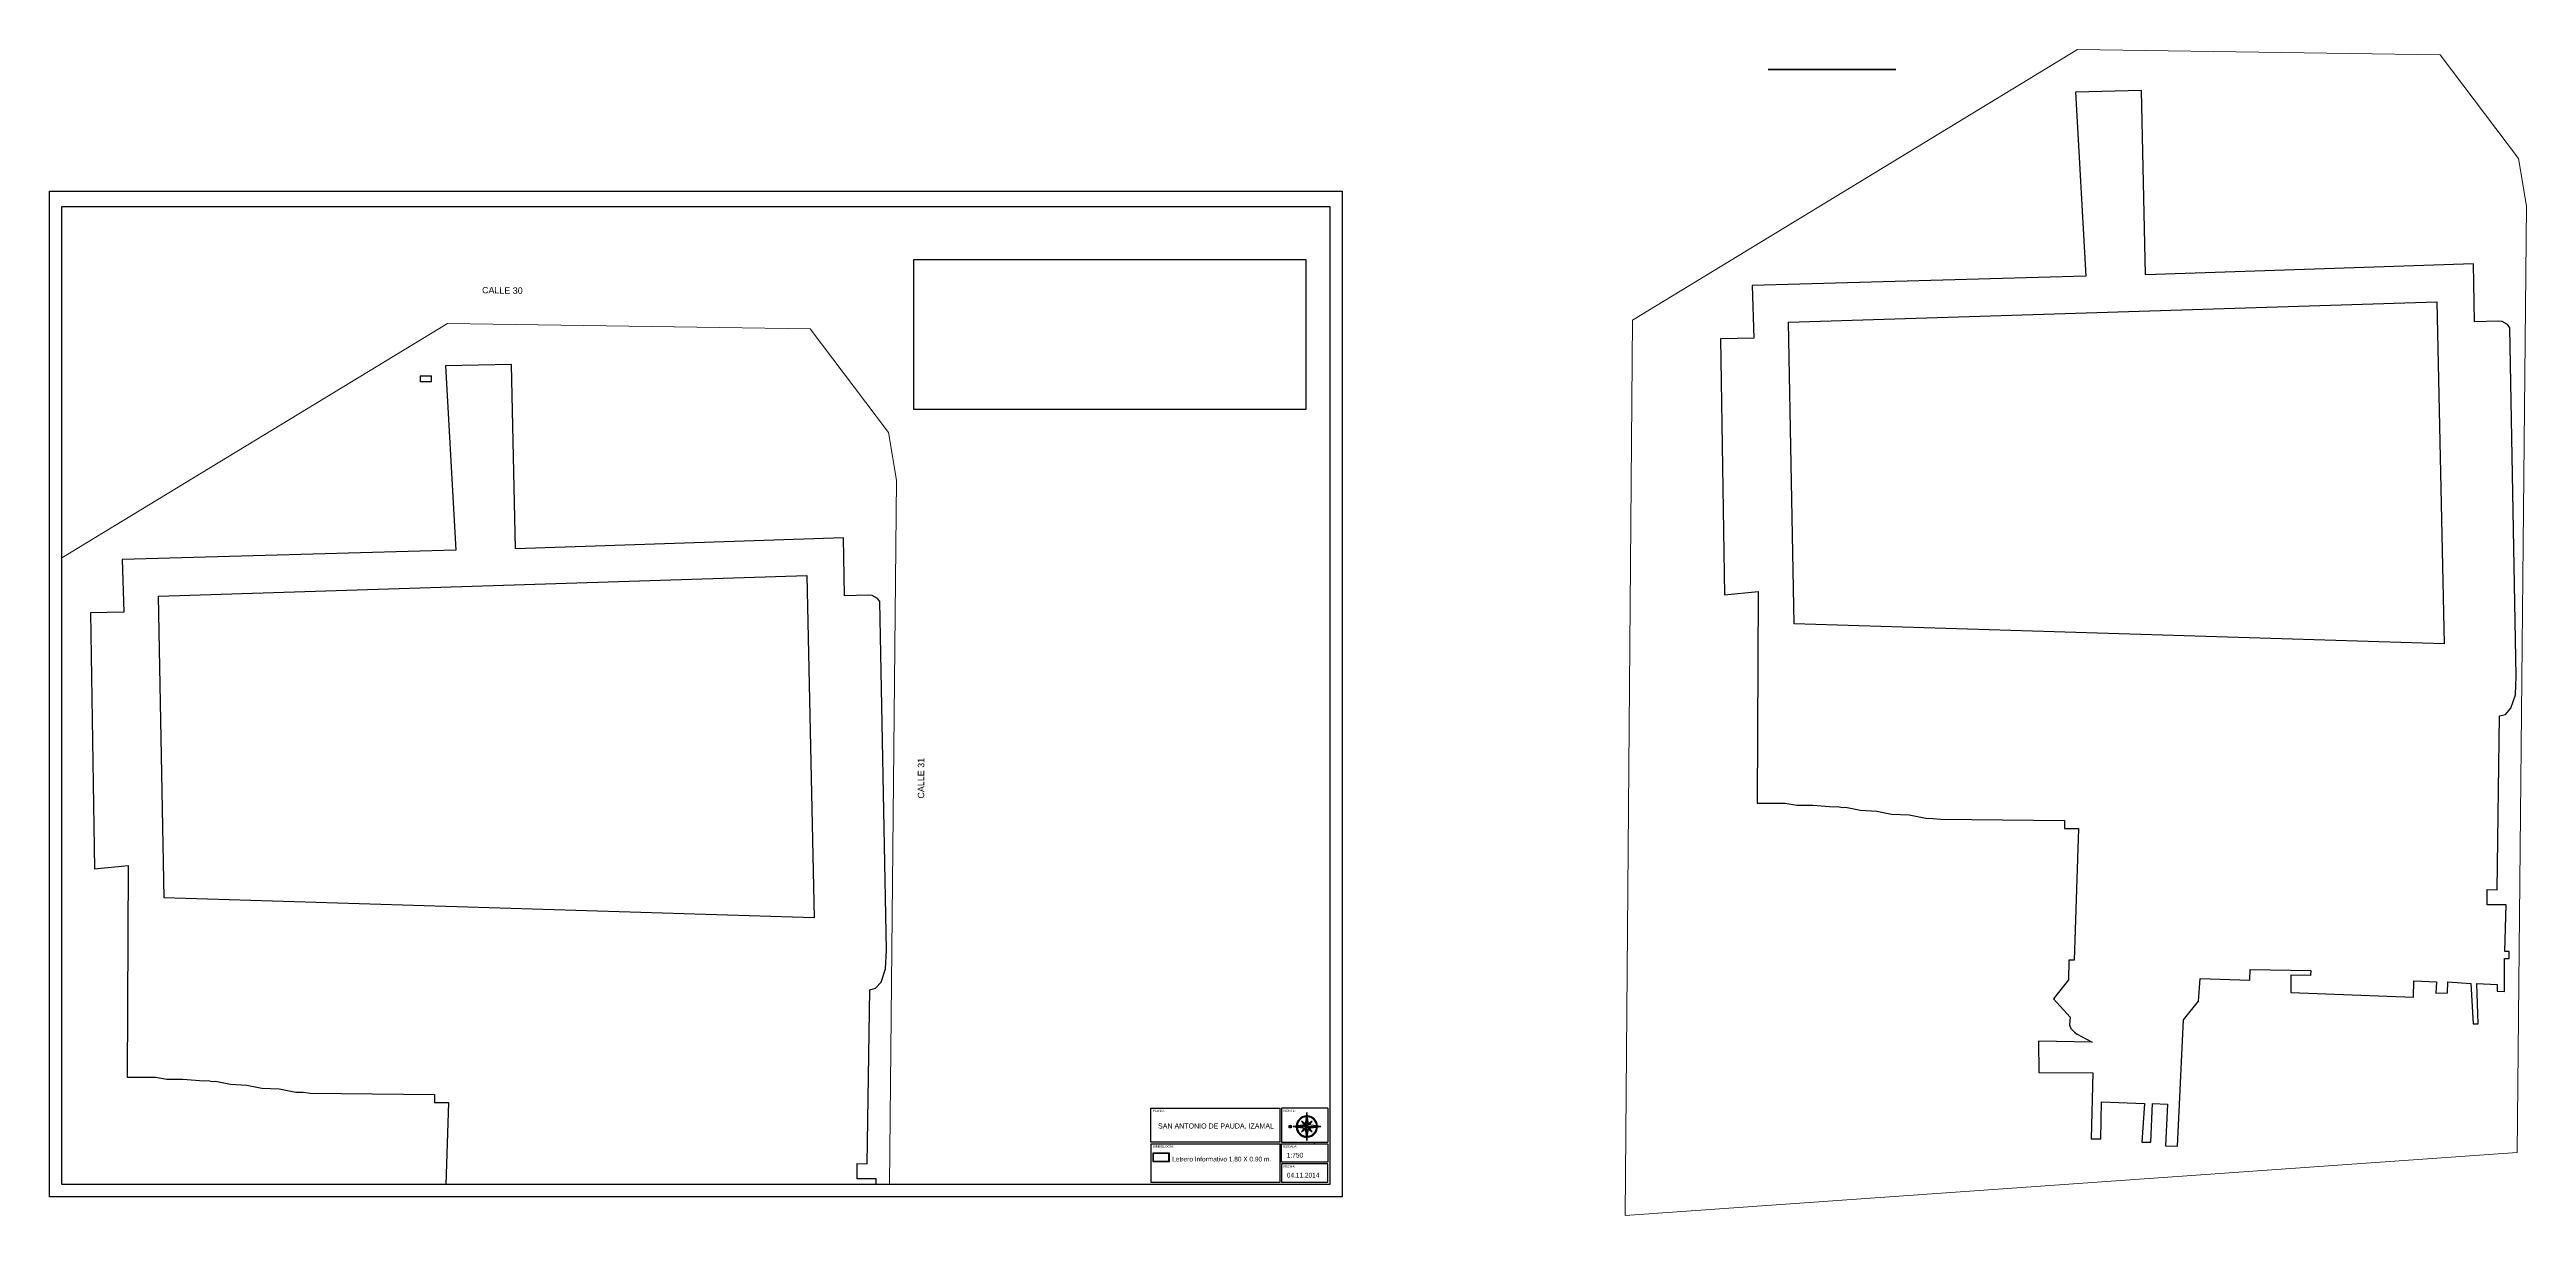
# Model space of a CAD drawing. Header units: millimetres. Extents: x 2200 to 2588, y 500 to 683.
import ezdxf

# ---------------------------------------------------------------- set-up
doc = ezdxf.new("R2010")
doc.units = ezdxf.units.MM
doc.layers.add('CON BLOQUES', color=9, linetype='Continuous')
for name, color, linetype, lineweight in [('Letrero Informativo', 5, 'Continuous', 20), ('Redibujo iglesia', 1, 'Continuous', 30), ('Terreno', 7, 'Continuous', 18)]:
    doc.layers.add(name, color=color, linetype=linetype, lineweight=lineweight)
doc.styles.add('New', font='GOTHIC.TTF', dxfattribs={"height": 0.1})
doc.styles.get("Standard").update_dxf_attribs({"font": 'arial.ttf'})
picture_1 = doc.add_image_def('image1.jpg', size_in_pixel=(1364, 522))

# ---------------------------------------------------------------- blocks, each defined once
blk = doc.blocks.new('*X4')
at = {"color": 0, "linetype": 'ByBlock'}
for p, q in [((-217.53, 160.5), (-217.53, 160.5)), ((-217.52, 160.498), (-217.52, 160.5)), ((-217.51, 160.497), (-217.51, 160.5)), ((-217.5, 160.496), (-217.5, 160.5)), ((-217.49, 160.494), (-217.49, 160.5)), ((-217.48, 160.493), (-217.48, 160.5)), ((-217.47, 160.491), (-217.47, 160.5)), ((-217.46, 160.49), (-217.46, 160.5)), ((-217.45, 160.488), (-217.45, 160.5)), ((-217.44, 160.487), (-217.44, 160.5)), ((-217.43, 160.486), (-217.43, 160.5)), ((-217.42, 160.484), (-217.42, 160.5)), ((-217.41, 160.483), (-217.41, 160.5)), ((-217.4, 160.481), (-217.4, 160.5)), ((-217.39, 160.48), (-217.39, 160.5)), ((-217.38, 160.478), (-217.38, 160.5)), ((-217.37, 160.477), (-217.37, 160.5)), ((-217.36, 160.476), (-217.36, 160.5)), ((-217.35, 160.474), (-217.35, 160.5)), ((-217.34, 160.473), (-217.34, 160.5)), ((-217.33, 160.471), (-217.33, 160.5)), ((-217.32, 160.47), (-217.32, 160.5)), ((-217.31, 160.468), (-217.31, 160.5)), ((-217.3, 160.467), (-217.3, 160.5)), ((-217.29, 160.466), (-217.29, 160.5)), ((-217.28, 160.464), (-217.28, 160.5)), ((-217.27, 160.463), (-217.27, 160.5)), ((-217.26, 160.461), (-217.26, 160.5)), ((-217.25, 160.46), (-217.25, 160.5)), ((-217.24, 160.458), (-217.24, 160.5)), ((-217.23, 160.457), (-217.23, 160.5)), ((-217.22, 160.456), (-217.22, 160.5)), ((-217.21, 160.454), (-217.21, 160.5)), ((-217.2, 160.453), (-217.2, 160.5)), ((-217.19, 160.451), (-217.19, 160.5)), ((-217.18, 160.45), (-217.18, 160.5)), ((-217.17, 160.448), (-217.17, 160.5)), ((-217.16, 160.447), (-217.16, 160.5)), ((-217.15, 160.446), (-217.15, 160.5)), ((-217.14, 160.444), (-217.14, 160.5)), ((-217.13, 160.443), (-217.13, 160.5)), ((-217.12, 160.441), (-217.12, 160.5)), ((-217.11, 160.44), (-217.11, 160.5)), ((-217.1, 160.438), (-217.1, 160.5)), ((-217.09, 160.441), (-217.09, 160.5)), ((-217.08, 160.451), (-217.08, 160.5)), ((-217.07, 160.461), (-217.07, 160.5)), ((-217.06, 160.471), (-217.06, 160.5)), ((-217.05, 160.481), (-217.05, 160.5)), ((-217.04, 160.491), (-217.04, 160.5))]:
    blk.add_line(p, q, dxfattribs=at)

msp = doc.modelspace()

# ---------------------------------------------------------------- linework, layer by layer
for p, q in [((2372.8, 517.13), (2393.03, 517.13)), ((2372.8, 517.13), (2393.03, 517.13)), ((2372.8, 511.78), (2372.8, 517.13)), ((2393.03, 511.78), (2393.03, 517.13)), ((2393.28, 517.13), (2393.28, 511.78)), ((2400.53, 517.13), (2400.53, 511.78)), ((2393.03, 511.78), (2372.8, 511.78)), ((2372.8, 511.54), (2372.8, 505.52)), ((2372.8, 511.54), (2393.03, 511.54)), ((2393.03, 505.52), (2393.03, 511.54)), ((2393.28, 511.78), (2400.53, 511.78)), ((2372.8, 505.52), (2393.03, 505.52))]:
    msp.add_line(p, q)
for points in [[(2400.82, 658.35), (2400.82, 505.19), (2202.19, 505.19), (2202.19, 658.35)], [(2375.7, 508.78), (2375.7, 510.08), (2373.09, 510.08), (2373.09, 508.78)], [(2375.63, 508.85), (2375.63, 510.01), (2373.16, 510.01), (2373.16, 508.85)]]:
    msp.add_lwpolyline(points, close=True)
for points in [[(2400.53, 517.13), (2393.28, 517.13)], [(2400.53, 517.13), (2393.28, 517.13)], [(2393.28, 511.54), (2400.53, 511.54), (2400.53, 508.65), (2393.28, 508.65), (2393.28, 511.54)], [(2393.28, 505.52), (2400.53, 505.52), (2400.53, 508.4), (2393.28, 508.4), (2393.28, 505.52)]]:
    msp.add_lwpolyline(points)
at = {"layer": 'CON BLOQUES'}
for p, q in [((2397.23, 516.44), (2396.95, 514.52)), ((2397.5, 514.52), (2397.23, 516.44)), ((2397.23, 514.25), (2397.23, 516.44)), ((2396.95, 514.52), (2395.03, 514.25)), ((2395.03, 514.25), (2396.95, 513.97)), ((2395.03, 514.25), (2397.23, 514.25)), ((2396.95, 514.66), (2396.4, 515.07)), ((2396.4, 515.07), (2396.81, 514.52)), ((2396.81, 513.97), (2396.4, 513.42)), ((2396.4, 513.42), (2396.95, 513.84)), ((2396.95, 514.52), (2397.23, 514.25)), ((2397.23, 514.25), (2396.95, 513.97)), ((2396.95, 513.97), (2397.23, 512.05)), ((2397.5, 514.52), (2397.23, 514.25)), ((2397.23, 514.25), (2397.5, 513.97)), ((2397.23, 514.25), (2399.42, 514.25)), ((2397.23, 512.05), (2397.23, 514.25)), ((2397.23, 512.05), (2397.5, 513.97)), ((2398.05, 515.07), (2397.5, 514.66)), ((2399.42, 514.25), (2397.5, 514.52)), ((2397.5, 513.97), (2399.42, 514.25)), ((2397.5, 513.84), (2398.05, 513.42)), ((2397.64, 514.52), (2398.05, 515.07)), ((2398.05, 513.42), (2397.64, 513.97)), ((2372.8, 507.69), (2372.8, 505.52))]:
    msp.add_line(p, q, dxfattribs=at)
msp.add_lwpolyline([(2394.52, 514.08), (2394.55, 514.08), (2394.55, 514.05), (2394.45, 514.05), (2394.45, 514.08), (2394.48, 514.08), (2394.48, 514.39), (2394.45, 514.39), (2394.45, 514.43), (2394.55, 514.43), (2394.72, 514.15), (2394.72, 514.39), (2394.69, 514.39), (2394.69, 514.43), (2394.79, 514.43), (2394.79, 514.39), (2394.76, 514.39), (2394.76, 514.08), (2394.79, 514.08), (2394.79, 514.05), (2394.69, 514.05), (2394.52, 514.32), (2394.52, 514.08)], dxfattribs=at)
for radius, start, end in [(1.67, 92.5891, 177.4109), (1.67, 182.5891, 270), (1.53, 93.5464, 176.4536), (1.53, 183.5464, 270), (1.67, 2.5891, 87.4109), (1.67, 272.5891, 360), (1.53, 3.5464, 86.4536), (1.53, 273.5464, 360)]:
    msp.add_arc((2397.23, 514.25), radius, start, end, dxfattribs=at)
msp.add_point((2398.36, 511.54), dxfattribs=at)
msp.add_point((2398.36, 511.54), dxfattribs=at)
at = {"layer": 'defpoints'}
msp.add_lwpolyline([(2200.26, 503.26), (2200.26, 660.76), (2402.76, 660.76), (2402.76, 503.26), (2200.26, 503.26)], close=True, dxfattribs=at)
at = {"layer": 'Letrero Informativo'}
for points in [[(2260.11, 630.91), (2260.11, 631.81), (2258.31, 631.81), (2258.31, 630.91)], [(2260.06, 630.96), (2260.06, 631.76), (2258.36, 631.76), (2258.36, 630.96)]]:
    msp.add_lwpolyline(points, close=True, dxfattribs=at)
at = {"layer": 'Redibujo iglesia'}
for p, q in [((2489.52, 679.79), (2469.52, 679.79)), ((2469.52, 679.79), (2489.52, 679.79))]:
    msp.add_line(p, q, dxfattribs=at)
for points in [[(2517.64, 676.28), (2519.27, 647.42), (2466.99, 645.97), (2467.25, 637.73), (2462.03, 637.62), (2462.66, 597.51), (2467.93, 598.07), (2467.78, 564.91), (2472.18, 564.88), (2473.98, 564.58), (2476.48, 564.6), (2479.79, 564.34), (2480.43, 564.37), (2481.07, 564.24), (2481.61, 564.27), (2483.96, 563.8), (2486.53, 563.62), (2488.84, 563.16), (2491.56, 563.08), (2494.19, 562.57), (2495.31, 562.52), (2496.5, 562.37), (2515.91, 562.16), (2515.9, 560.94), (2518.1, 560.91), (2517.41, 540.3), (2516.6, 540.29), (2516.53, 537.22), (2514.2, 534.23), (2516.82, 531.4), (2516.72, 530.18), (2516.93, 529.61), (2517.46, 529.02), (2517.92, 528.74), (2520.26, 527.49), (2511.84, 527.61), (2511.9, 522.7), (2520.38, 522.64), (2520.08, 512.3), (2521.59, 512.3), (2521.74, 518.1), (2528.43, 517.88), (2528.01, 511.81), (2529.42, 511.8), (2529.69, 517.88), (2532.03, 517.76), (2531.73, 511.23), (2533.63, 511.16), (2534.55, 530.97), (2536.93, 533.9), (2537.16, 537.42), (2544.93, 537.19), (2545.01, 538.86), (2554.49, 538.7), (2554.48, 537.9), (2551.4, 537.96), (2551.39, 535.24), (2570.6, 534.5), (2570.63, 537.07), (2574.21, 536.91), (2574.1, 535.15), (2575.91, 535.17), (2575.95, 536.89), (2579.57, 536.65), (2579.96, 530.36), (2580.73, 530.32), (2580.51, 536.67), (2583.69, 536.5), (2583.68, 535.43), (2584.85, 535.41), (2584.83, 540.58), (2585.57, 540.57), (2585.57, 541.65), (2584.91, 541.68), (2585.09, 548.95), (2582.11, 548.98), (2582.14, 551.36), (2583.71, 551.31), (2584.08, 578.58), (2584.99, 578.81), (2585.86, 579.78), (2586.57, 581.85), (2586.7, 584.81), (2585.67, 639.37), (2585.3, 639.85), (2584.47, 640.32), (2583.84, 640.37), (2580.14, 640.29), (2579.98, 649.36), (2528.59, 647.62), (2527.99, 676.52), (2517.64, 676.28)], [(2262.3, 633.37), (2263.93, 604.51), (2211.65, 603.06), (2211.91, 594.82), (2206.69, 594.72), (2207.32, 554.6), (2212.59, 555.16), (2212.44, 522), (2216.84, 521.97), (2218.64, 521.68), (2221.14, 521.69), (2224.45, 521.43), (2225.09, 521.46), (2225.73, 521.33), (2226.27, 521.37), (2228.62, 520.89), (2231.19, 520.71), (2233.5, 520.26), (2236.22, 520.17), (2238.85, 519.66), (2239.97, 519.61), (2241.16, 519.47), (2260.57, 519.26), (2260.56, 518.04), (2262.76, 518), (2262.33, 505.19)], [(2329.73, 505.19), (2329.75, 506.05), (2326.78, 506.07), (2326.8, 508.45), (2328.37, 508.4), (2328.74, 535.67), (2329.65, 535.9), (2330.52, 536.87), (2331.23, 538.94), (2331.36, 541.9), (2330.33, 596.47), (2329.96, 596.95), (2329.13, 597.41), (2328.5, 597.46), (2324.8, 597.38), (2324.64, 606.45), (2273.25, 604.71), (2272.65, 633.61), (2262.3, 633.37)]]:
    msp.add_lwpolyline(points, dxfattribs=at)
for points in [[(2575.4, 589.87), (2473.56, 592.97), (2472.66, 640.25), (2574.24, 643.44)], [(2320.06, 546.96), (2218.22, 550.06), (2217.32, 597.34), (2318.9, 600.53)]]:
    msp.add_lwpolyline(points, close=True, dxfattribs=at)
at = {"layer": 'Terreno'}
for points in [[(2586.81, 510.2), (2586.81, 510.2), (2588.29, 658.4), (2587.05, 665.88), (2574.78, 682.11), (2517.93, 682.93), (2448.23, 640.55), (2447.11, 500.33), (2586.81, 510.2)], [(2331.85, 505.19), (2332.95, 615.5), (2331.71, 622.97), (2319.44, 639.2), (2262.59, 640.02), (2202.19, 603.3)]]:
    msp.add_lwpolyline(points, dxfattribs=at)

# ---------------------------------------------------------------- block references
at = {"layer": 'CON BLOQUES', "yscale": 4.38602629860282, "zscale": 4.386026298603196}
for p, xscale, rotation in [((3101.18, -437.66), -4.38602629860282, 89.99999999996747), ((3349.13, 1218.2), -4.386026298603653, 180), ((1693.27, 1466.15), -4.38602629860282, 269.9999999999674), ((1445.32, -189.71), -4.386026298603653, 359.9999999999674)]:
    msp.add_blockref('*X4', p, dxfattribs=dict(at, xscale=xscale, rotation=rotation))

# ---------------------------------------------------------------- texts
at = {"style": 'New'}
for s, height, p in [('PLANO:', 0.368, (2373.09, 516.55)), ('NORTE:', 0.368, (2393.57, 516.55)), ('SIMBOLOGÍA:', 0.3677, (2373.09, 510.95)), ('ESCALA:', 0.368, (2393.57, 510.95)), ('FECHA:', 0.368, (2393.57, 507.82))]:
    msp.add_text(s, height=height, dxfattribs=at).set_placement(p)
at = {"layer": 'CON BLOQUES', "style": 'New'}
for s, height, p in [('SAN ANTONIO DE PAUDA, IZAMAL', 0.8, (2373.91, 513.94)), ('Letrero Informativo 1.80 X 0.90 m.', 0.7397, (2376.14, 508.78)), ('1:750', 0.74, (2394.08, 509.39)), ('04.11.2014', 0.74, (2394.08, 506.26))]:
    msp.add_text(s, height=height, dxfattribs=at).set_placement(p)
at = {"layer": 'Redibujo iglesia'}
for s, rotation, p in [('CALLE 30', 359.1685, (2268.01, 644.76)), ('CALLE 31', 90, (2337.28, 565.62))]:
    msp.add_text(s, height=1, rotation=rotation, dxfattribs=at).set_placement(p)

# ---------------------------------------------------------------- pictures from other files: only their frames are drawn
image = msp.add_image(picture_1, insert=(2335.67, 626.56), size_in_units=(61.38, 23.49), dxfattribs=at)
image.dxf.flags = 7

doc.saveas('drawing.dxf')
